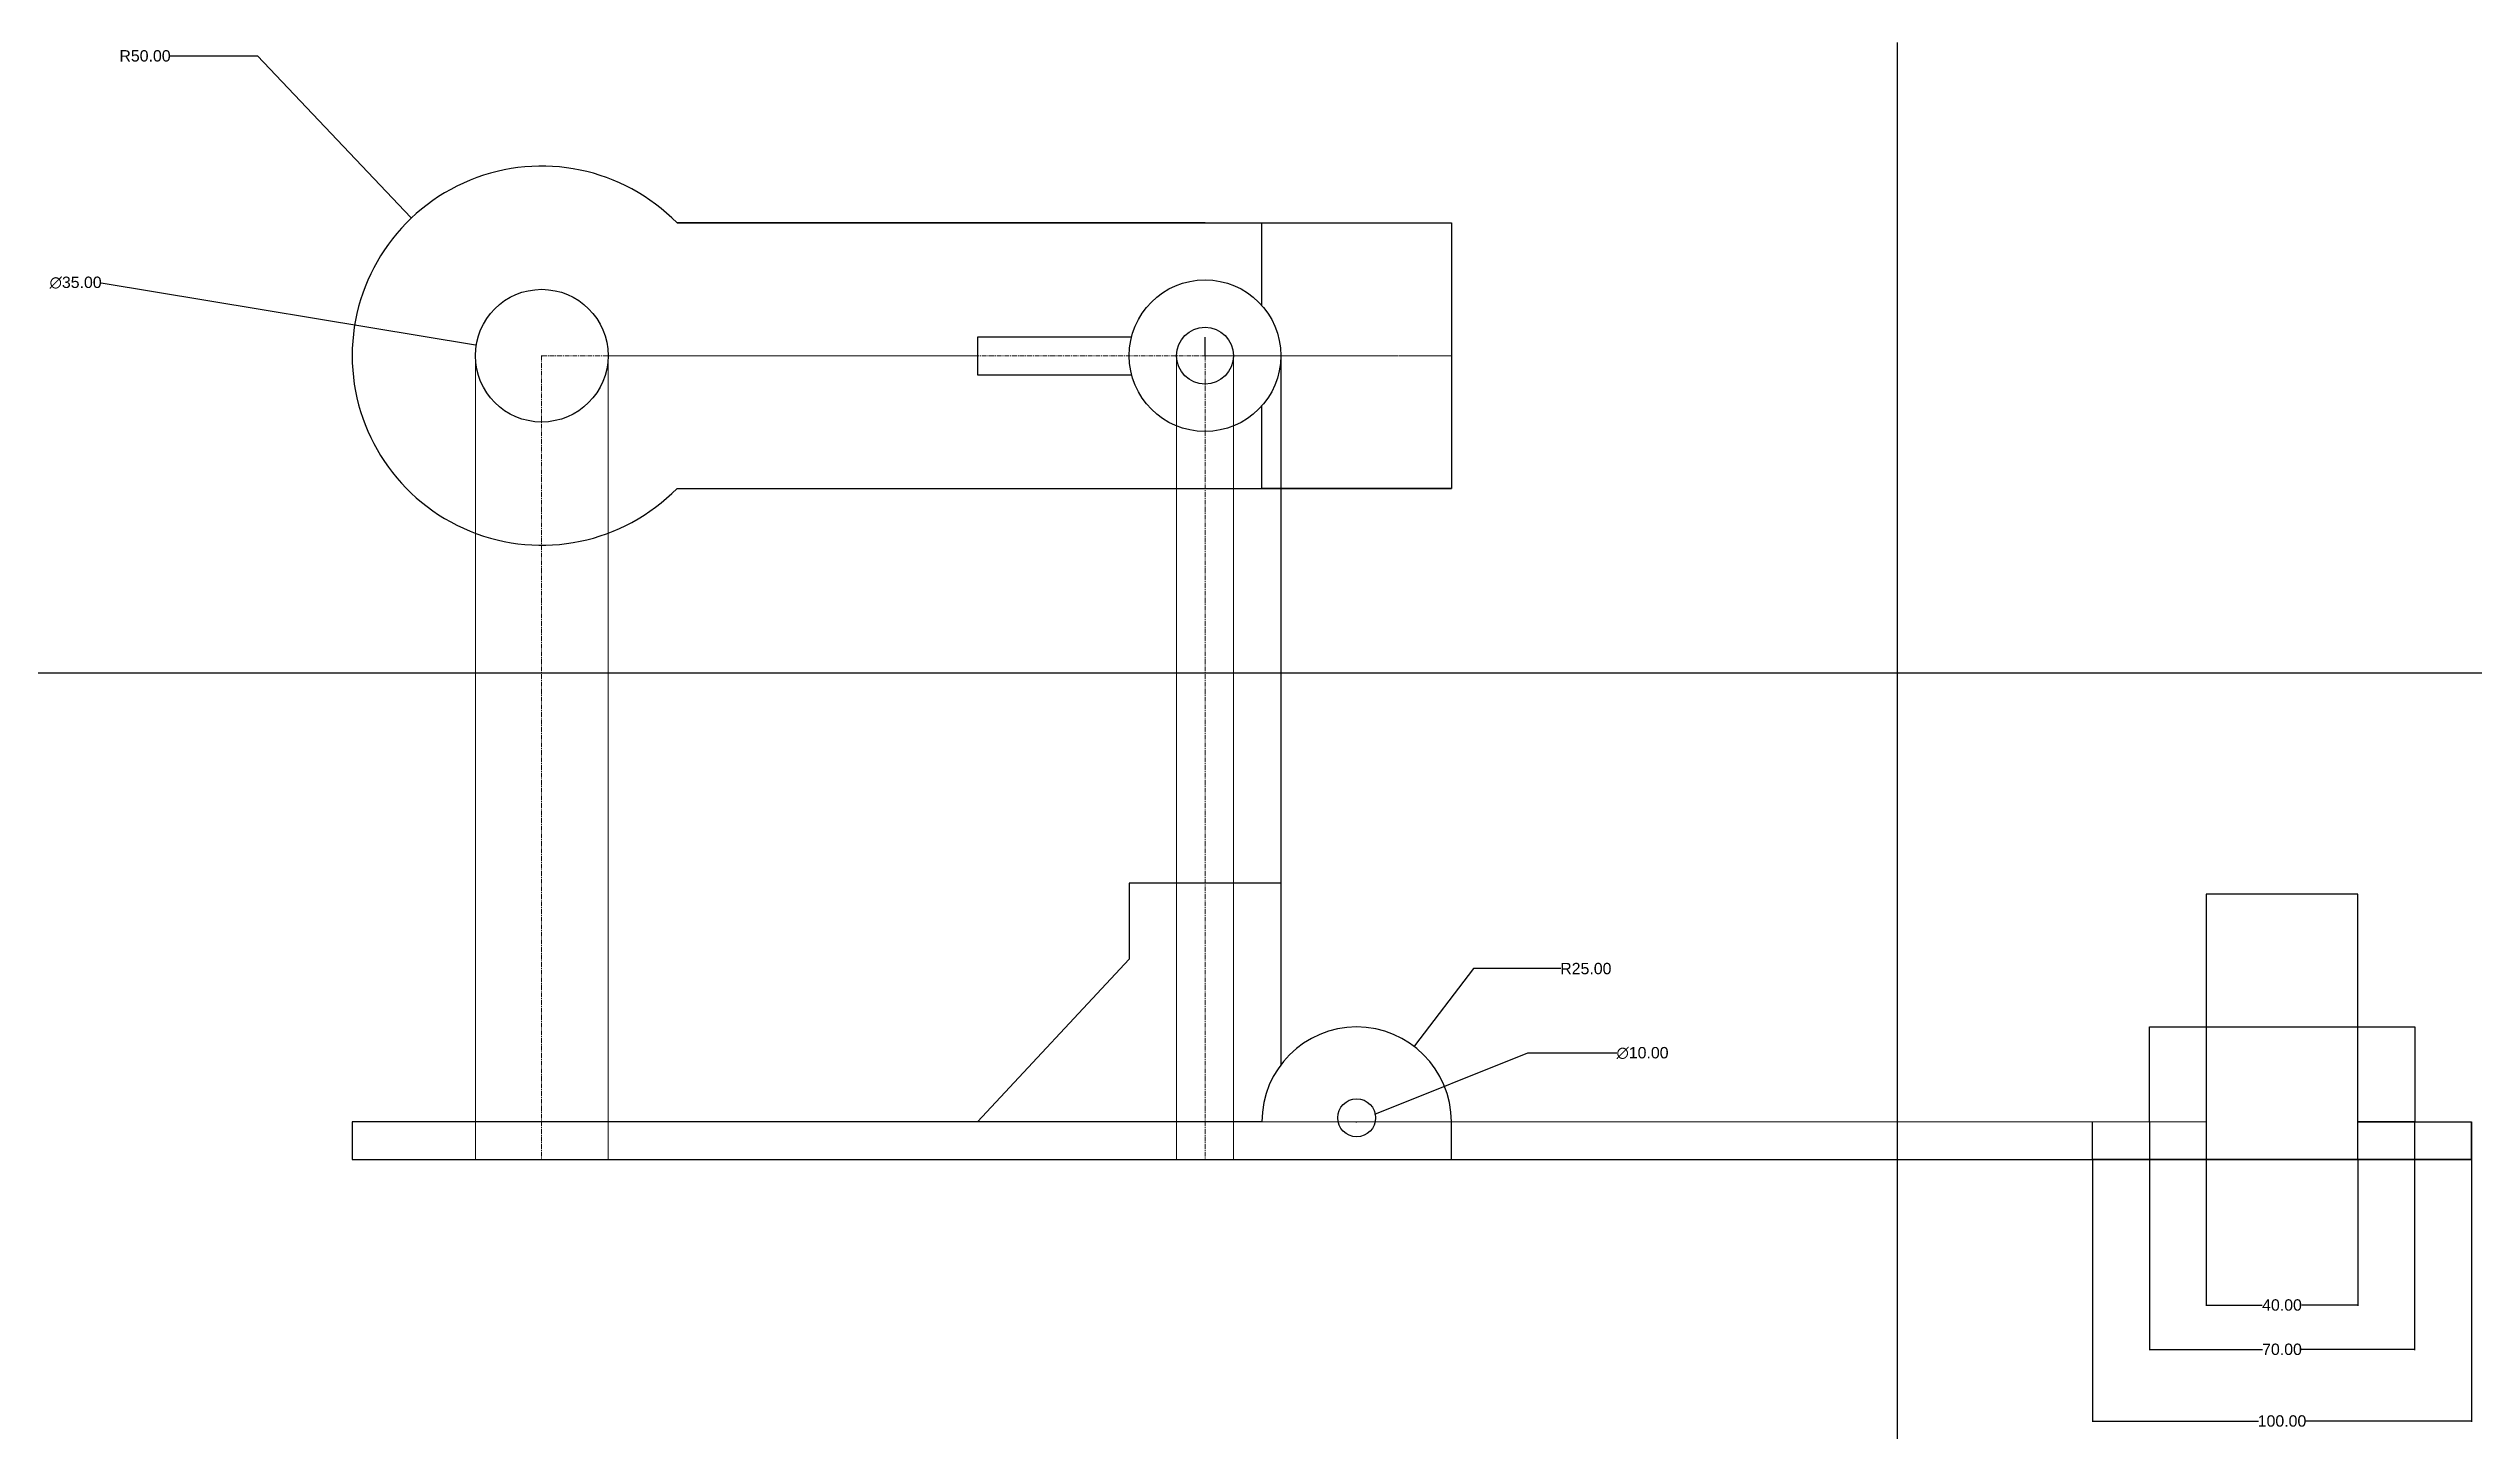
# Model space of a CAD drawing. Header units: millimetres. Extents: x -6852 to 59965, y -10230 to 31776.
# Drawn here: x 5076 to 5716, y 1596 to 1960 of the extents above; entities that cross this region are included whole.
import ezdxf

# ---------------------------------------------------------------- set-up
doc = ezdxf.new("R2010")
doc.units = ezdxf.units.MM
doc.header["$MEASUREMENT"] = 0
doc.linetypes.add('CENTER', pattern=[2, 1.25, -0.25, 0.25, -0.25])
doc.layers.add('Center Line', color=132, linetype='CENTER', lineweight=18)
doc.layers.add('Object line', color=7, linetype='Continuous', lineweight=25)
doc.layers.add('Projection Line', color=7, linetype='Continuous', lineweight=9, transparency=0.75)
doc.styles.get("Standard").update_dxf_attribs({"font": 'arial.ttf'})
doc.dimstyles.get("Standard").update_dxf_attribs({"dimtxt": 3, "dimasz": 0.18, "dimexe": 0.18, "dimexo": 0.0625, "dimgap": 0.09, "dimtad": 0, "dimtih": 1, "dimtoh": 1, "dimzin": 0, "dimdsep": 46, "dimtxsty": 'Standard', "dimcen": 0.09, "dimadec": 0, "dimazin": 0, "dimtfac": 1, "dimtofl": 0, "dimtmove": 0, "dimatfit": 3, "dimfxl": 1, "dimtolj": 1, "dimtzin": 0, "dimarcsym": 0})

msp = doc.modelspace()

# ---------------------------------------------------------------- blocks, each defined once
blk = doc.blocks.new('*D18')
at = {"color": 0, "lineweight": -2, "transparency": 16777216}
for p, q in [((5108.33, 1957.83), (5131.43, 1957.83)), ((5131.43, 1957.83), (5171.88, 1915.17)), ((5206.32, 1878.76), (5206.5, 1878.76)), ((5206.41, 1878.67), (5206.41, 1878.85))]:
    blk.add_line(p, q, dxfattribs=at)
at = {"color": 0, "transparency": 16777216}
blk.add_solid([(5171.9, 1915.2), (5171.85, 1915.15), (5172, 1915.04)], dxfattribs=at)
at = {"layer": 'Defpoints', "color": 0, "transparency": 16777216}
for p in [(5172, 1915.04), (5206.41, 1878.76)]:
    blk.add_point(p, dxfattribs=at)
at = {"color": 0, "transparency": 16777216, "insert": (5101.75, 1957.83), "char_height": 3, "attachment_point": 5}
blk.add_mtext('\\A1;R50.00', dxfattribs=at)
blk = doc.blocks.new('*D19')
at = {"color": 0, "lineweight": -2, "transparency": 16777216}
for p, q in [((5090.21, 1898.02), (5188.96, 1881.65)), ((5206.32, 1878.76), (5206.5, 1878.76)), ((5206.41, 1878.67), (5206.41, 1878.85))]:
    blk.add_line(p, q, dxfattribs=at)
at = {"color": 0, "transparency": 16777216}
blk.add_solid([(5188.97, 1881.68), (5188.96, 1881.63), (5189.14, 1881.63)], dxfattribs=at)
at = {"layer": 'Defpoints', "color": 0, "transparency": 16777216}
for p in [(5189.14, 1881.63), (5223.67, 1875.9)]:
    blk.add_point(p, dxfattribs=at)
at = {"color": 0, "transparency": 16777216, "insert": (5083.44, 1898.02), "char_height": 3, "attachment_point": 5}
blk.add_mtext('\\A1;∅35.00', dxfattribs=at)
blk = doc.blocks.new('*D20')
at = {"color": 0, "lineweight": -2, "transparency": 16777216}
for p, q in [((5466.49, 1694.81), (5426.12, 1678.63)), ((5490.05, 1694.81), (5466.49, 1694.81)), ((5421.23, 1676.7), (5421.41, 1676.7)), ((5421.32, 1676.61), (5421.32, 1676.79))]:
    blk.add_line(p, q, dxfattribs=at)
at = {"color": 0, "transparency": 16777216}
blk.add_solid([(5426.11, 1678.65), (5426.14, 1678.6), (5425.96, 1678.56)], dxfattribs=at)
at = {"layer": 'Defpoints', "color": 0, "transparency": 16777216}
for p in [(5425.96, 1678.56), (5416.67, 1674.84)]:
    blk.add_point(p, dxfattribs=at)
at = {"color": 0, "transparency": 16777216, "insert": (5496.83, 1694.81), "char_height": 3, "attachment_point": 5}
blk.add_mtext('\\A1;∅10.00', dxfattribs=at)
blk = doc.blocks.new('*D21')
at = {"color": 0, "lineweight": -2, "transparency": 16777216}
for p, q in [((5452.2, 1717.08), (5436.67, 1696.72)), ((5475.29, 1717.08), (5452.2, 1717.08)), ((5421.32, 1676.7), (5421.5, 1676.7)), ((5421.41, 1676.61), (5421.41, 1676.79))]:
    blk.add_line(p, q, dxfattribs=at)
at = {"color": 0, "transparency": 16777216}
blk.add_solid([(5436.65, 1696.74), (5436.7, 1696.7), (5436.56, 1696.58)], dxfattribs=at)
at = {"layer": 'Defpoints', "color": 0, "transparency": 16777216}
for p in [(5436.56, 1696.58), (5421.41, 1676.7)]:
    blk.add_point(p, dxfattribs=at)
at = {"color": 0, "transparency": 16777216, "insert": (5481.88, 1717.08), "char_height": 3, "attachment_point": 5}
blk.add_mtext('\\A1;R25.00', dxfattribs=at)
blk = doc.blocks.new('*D22')
at = {"color": 0, "lineweight": -2, "transparency": 16777216}
for p, q in [((5645.54, 1666.64), (5645.54, 1628.16)), ((5685.54, 1666.64), (5685.54, 1628.16)), ((5645.72, 1628.34), (5660.34, 1628.34)), ((5685.36, 1628.34), (5670.75, 1628.34))]:
    blk.add_line(p, q, dxfattribs=at)
at = {"color": 0, "transparency": 16777216}
for points in [[(5645.72, 1628.37), (5645.72, 1628.31), (5645.54, 1628.34)], [(5685.36, 1628.37), (5685.36, 1628.31), (5685.54, 1628.34)]]:
    blk.add_solid(points, dxfattribs=at)
at = {"layer": 'Defpoints', "color": 0, "transparency": 16777216}
for p in [(5645.54, 1666.7), (5685.54, 1666.7), (5685.54, 1628.34)]:
    blk.add_point(p, dxfattribs=at)
at = {"color": 0, "transparency": 16777216, "insert": (5665.54, 1628.34), "char_height": 3, "attachment_point": 5}
blk.add_mtext('\\A1;40.00', dxfattribs=at)
blk = doc.blocks.new('*D23')
at = {"color": 0, "lineweight": -2, "transparency": 16777216}
for p, q in [((5630.54, 1676.64), (5630.54, 1616.47)), ((5700.54, 1676.64), (5700.54, 1616.47)), ((5630.72, 1616.65), (5660.41, 1616.65)), ((5700.36, 1616.65), (5670.68, 1616.65))]:
    blk.add_line(p, q, dxfattribs=at)
at = {"color": 0, "transparency": 16777216}
for points in [[(5630.72, 1616.68), (5630.72, 1616.62), (5630.54, 1616.65)], [(5700.36, 1616.68), (5700.36, 1616.62), (5700.54, 1616.65)]]:
    blk.add_solid(points, dxfattribs=at)
at = {"layer": 'Defpoints', "color": 0, "transparency": 16777216}
for p in [(5630.54, 1676.7), (5700.54, 1676.7), (5700.54, 1616.65)]:
    blk.add_point(p, dxfattribs=at)
at = {"color": 0, "transparency": 16777216, "insert": (5665.54, 1616.65), "char_height": 3, "attachment_point": 5}
blk.add_mtext('\\A1;70.00', dxfattribs=at)
blk = doc.blocks.new('*D24')
at = {"color": 0, "lineweight": -2, "transparency": 16777216}
for p, q in [((5615.54, 1666.64), (5615.54, 1597.56)), ((5715.54, 1666.64), (5715.54, 1597.56)), ((5615.72, 1597.74), (5659.37, 1597.74)), ((5715.36, 1597.74), (5671.72, 1597.74))]:
    blk.add_line(p, q, dxfattribs=at)
at = {"color": 0, "transparency": 16777216}
for points in [[(5615.72, 1597.77), (5615.72, 1597.71), (5615.54, 1597.74)], [(5715.36, 1597.77), (5715.36, 1597.71), (5715.54, 1597.74)]]:
    blk.add_solid(points, dxfattribs=at)
at = {"layer": 'Defpoints', "color": 0, "transparency": 16777216}
for p in [(5615.54, 1666.7), (5715.54, 1666.7), (5715.54, 1597.74)]:
    blk.add_point(p, dxfattribs=at)
at = {"color": 0, "transparency": 16777216, "insert": (5665.54, 1597.74), "char_height": 3, "attachment_point": 5}
blk.add_mtext('\\A1;100.00', dxfattribs=at)

# ---------------------------------------------------------------- dimensions: what is measured, and where the dimension line sits
for center, mpoint, picture, middle in [((5206.406, 1878.764), (5172.001, 1915.044), '*D18', (5101.749, 1957.827)), ((5421.406, 1676.698), (5436.565, 1696.578), '*D21', (5481.876, 1717.076))]:
    dim = msp.add_radius_dim(center=center, mpoint=mpoint, dimstyle='Standard')
    dim.commit()
    dim.dimension.update_dxf_attribs({"geometry": picture, "text_midpoint": middle, "dimtype": 164})
for p1, p2, picture, middle in [((5223.67, 1875.902), (5189.141, 1881.625), '*D19', (5090.214, 1898.022)), ((5416.675, 1674.838), (5425.957, 1678.558), '*D20', (5496.826, 1694.805))]:
    dim = msp.add_diameter_dim_2p(p1=p1, p2=p2, dimstyle='Standard')
    dim.commit()
    dim.dimension.update_dxf_attribs({"geometry": picture, "text_midpoint": middle, "dimtype": 163})
for base, p1, p2, picture, middle in [((5700.544, 1616.649), (5630.544, 1676.698), (5700.544, 1676.698), '*D23', (5665.544, 1616.649)), ((5715.544, 1597.738), (5615.544, 1666.698), (5715.544, 1666.698), '*D24', (5665.544, 1597.738)), ((5685.544, 1628.338), (5645.544, 1666.698), (5685.544, 1666.698), '*D22', (5665.544, 1628.338))]:
    dim = msp.add_linear_dim(base=base, p1=p1, p2=p2, dimstyle='Standard')
    dim.commit()
    dim.dimension.update_dxf_attribs({"geometry": picture, "text_midpoint": middle})

# ---------------------------------------------------------------- linework, layer by layer
for p, q in [((5564.037, 1961.392), (5564.037, 1402.343)), ((5396.406, 1891.993), (5396.406, 1913.764)), ((5381.406, 1878.674), (5381.406, 1883.674)), ((5027.649, 1795.075), (6111.253, 1795.075))]:
    msp.add_line(p, q)
for points in [[(5242.113, 1913.764, 2.4487755), (5242.113, 1843.764), (5446.406, 1843.764)], [(5446.406, 1666.698), (5446.406, 1676.698, 1), (5396.406, 1676.698), (5156.406, 1676.698), (5156.406, 1666.698), (5446.406, 1666.698), (5615.544, 1666.698), (5715.544, 1666.698), (5665.544, 1666.698), (5615.544, 1666.698), (5615.544, 1676.698)]]:
    msp.add_lwpolyline(points, format="xyb")
for points in [[(5381.406, 1913.764), (5242.113, 1913.764), (5446.406, 1913.764), (5446.406, 1843.764), (5396.406, 1843.764), (5396.406, 1865.535)], [(5362.018, 1883.674), (5321.406, 1883.674), (5321.406, 1873.674), (5362.064, 1873.674)], [(5685.544, 1666.698), (5685.544, 1736.698), (5665.544, 1736.698), (5645.544, 1736.698), (5645.544, 1666.698), (5685.544, 1666.698), (5685.544, 1637.994)], [(5630.544, 1676.698), (5630.544, 1701.698), (5700.544, 1701.698), (5700.544, 1676.698), (5685.544, 1676.698), (5715.544, 1676.698), (5715.544, 1666.698), (5715.544, 1676.698)]]:
    msp.add_lwpolyline(points)
for centre, radius in [((5381.406, 1878.764), 20), ((5206.406, 1878.764), 17.5), ((5381.406, 1878.764), 7.5), ((5421.406, 1677.737), 5)]:
    msp.add_circle(centre, radius)
at = {"layer": 'Center Line'}
msp.add_line((5206.316, 1878.764), (5206.316, 1666.698), dxfattribs=at)
msp.add_lwpolyline([(5206.496, 1878.764), (5446.406, 1878.764), (5381.406, 1878.764), (5381.406, 1666.698)], dxfattribs=at)
at = {"layer": 'Object line'}
msp.add_line((5401.406, 1739.556), (5401.406, 1691.698), dxfattribs=at)
msp.add_lwpolyline([(5401.406, 1878.764), (5401.406, 1739.583), (5361.406, 1739.583), (5361.406, 1719.583), (5321.406, 1676.698)], dxfattribs=at)
at = {"layer": 'Projection Line'}
for p, q in [((5188.906, 1878.764), (5188.906, 1666.698)), ((5373.906, 1878.764), (5373.906, 1666.698)), ((5388.906, 1878.764), (5388.906, 1666.698))]:
    msp.add_line(p, q, dxfattribs=at)
for points in [[(5321.406, 1878.764), (5223.906, 1878.764), (5223.906, 1666.698)], [(5396.406, 1676.698), (5446.406, 1676.698), (5615.544, 1676.698), (5645.544, 1676.698)]]:
    msp.add_lwpolyline(points, dxfattribs=at)

msp.set_redraw_order([(e.dxf.handle, doc.entitydb.next_handle()) for e in msp.query("TEXT MTEXT ATTDEF DIMENSION ARC_DIMENSION")])  # texts and dimensions are drawn at this point

doc.saveas('drawing.dxf')
